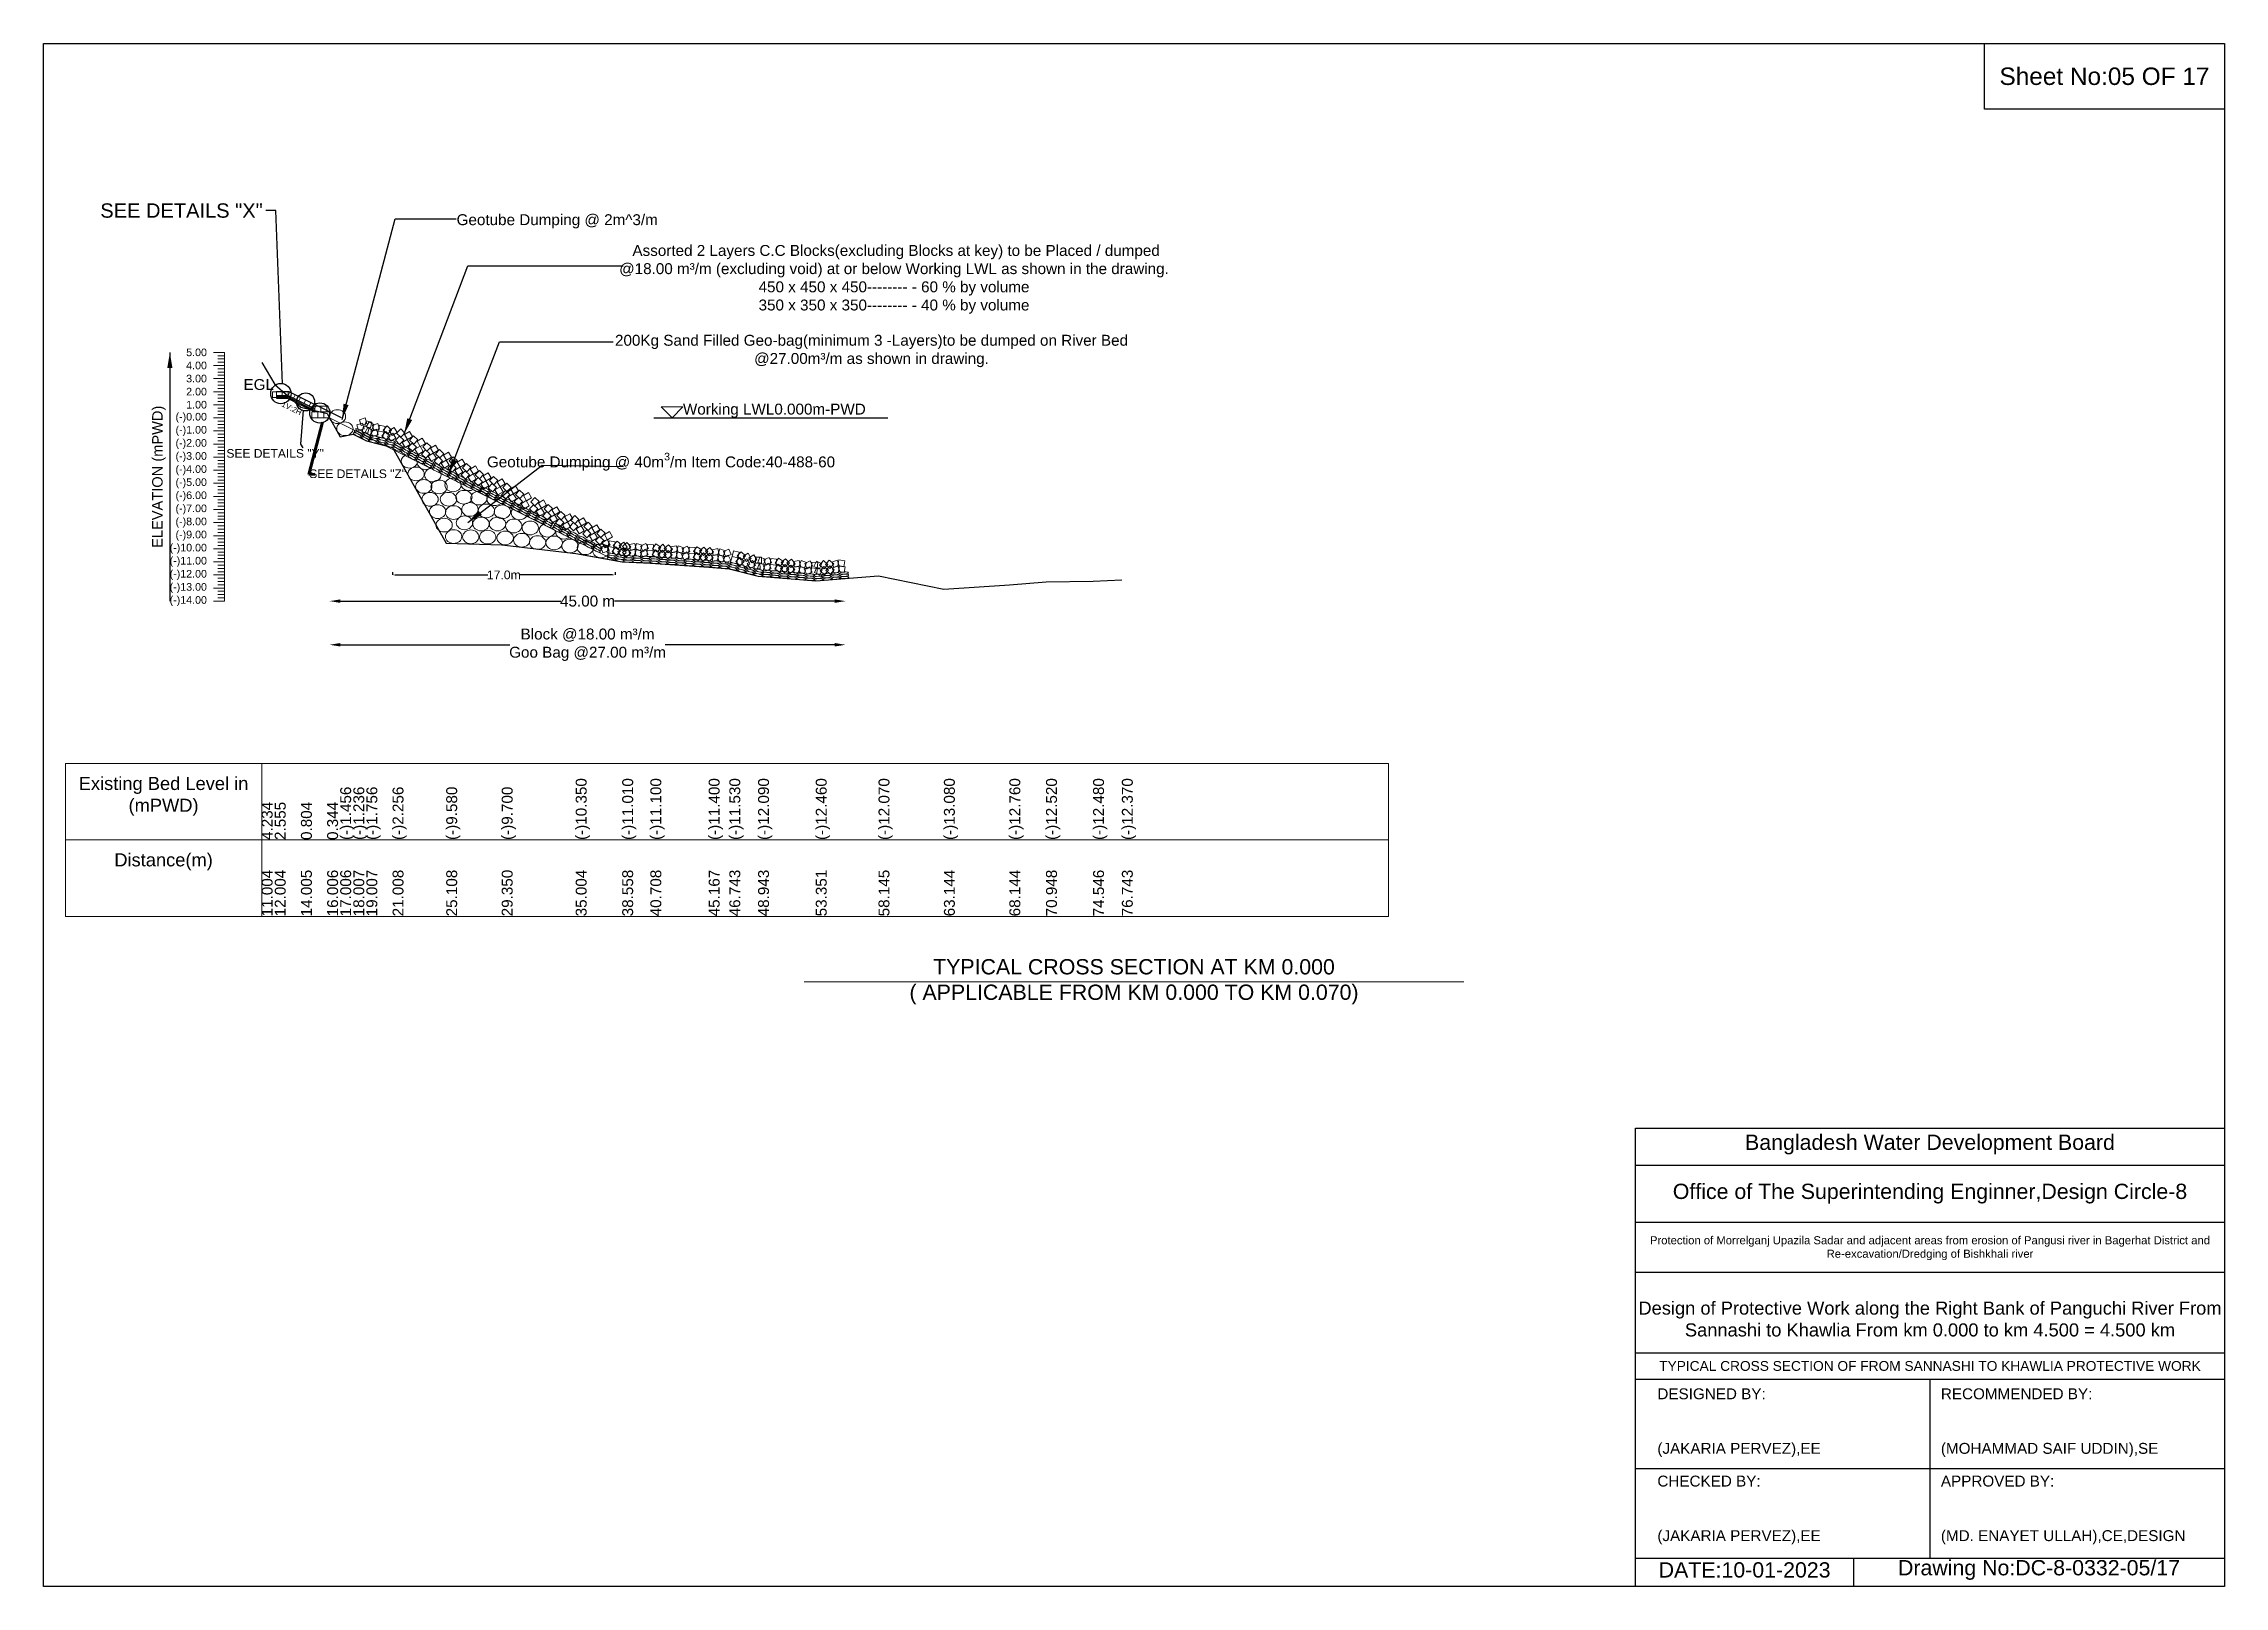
# Model space of a CAD drawing. Header units: inches. Extents: x 89000 to 337533, y -10828 to 570.
# Drawn here: x 153268 to 163268, y -8701 to -1630 of the extents above; entities that cross this region are included whole.
import ezdxf

# ---------------------------------------------------------------- set-up
doc = ezdxf.new("R2010")
doc.units = ezdxf.units.IN
doc.header["$LTSCALE"] = 7
doc.header["$MEASUREMENT"] = 0
for name, color, linetype, lineweight in [('Cross section Data Border', 7, 'Continuous', 9), ('Cross Section Labels', 7, 'Continuous', 9), ('Existing_Bed_Level for Xsection', 7, 'Continuous', 25), ('Long Section Labels', 7, 'Continuous', 9)]:
    doc.layers.add(name, color=color, linetype=linetype, lineweight=lineweight)
doc.styles.get("Standard").update_dxf_attribs({"font": 'arial.ttf'})
doc.dimstyles.new('Appron Lebeling Style', dxfattribs={"dimtxt": 50, "dimasz": 50, "dimexe": 0.18, "dimexo": 0.0625, "dimgap": 0.09, "dimtad": 0, "dimtih": 1, "dimtoh": 1, "dimdec": 4, "dimzin": 0, "dimdsep": 46, "dimtxsty": 'Standard', "dimcen": 0.09, "dimse1": 1, "dimse2": 1, "dimadec": 0, "dimazin": 0, "dimtfac": 1, "dimtdec": 4, "dimtofl": 0, "dimtmove": 0, "dimatfit": 3, "dimfxl": 1, "dimtolj": 1, "dimtzin": 0, "dimarcsym": 0})
doc.dimstyles.get("Standard").update_dxf_attribs({"dimtxt": 0.18, "dimasz": 0.18, "dimexe": 0.18, "dimexo": 0.0625, "dimgap": 0.09, "dimtad": 0, "dimtih": 1, "dimtoh": 1, "dimdec": 4, "dimzin": 0, "dimdsep": 46, "dimtxsty": 'Standard', "dimcen": 0.09, "dimadec": 0, "dimazin": 0, "dimtfac": 1, "dimtdec": 4, "dimtofl": 0, "dimtmove": 0, "dimatfit": 3, "dimfxl": 1, "dimtolj": 1, "dimtzin": 0, "dimarcsym": 0})

msp = doc.modelspace()

# ---------------------------------------------------------------- texts
at = {"attachment_point": 5}
for s, insert, char_height in [('Sheet No:05 OF 17', (162717.7046, -1779.75406), 80), ('Bangladesh Water Development Board', (161917.7046, -6675.75406), 70), ('Office of The Superintending Enginner,Design Circle-8', (161917.7046, -6900.75406), 70)]:
    msp.add_mtext(s, dxfattribs=dict(at, insert=insert, char_height=char_height))
at = {"color": 0, "linetype": 'Continuous', "lineweight": -3, "ltscale": 0.5}
for s, insert, char_height, attachment_point in [('SEE DETAILS "X"', (153527.62886, -2361.82271), 65.8288233, 1), ('SEE DETAILS "Y"', (154552.85531, -3488.04433), 39.497294, 3), ('SEE DETAILS "Z"', (154929.78944, -3581.39402), 39.497294, 3)]:
    msp.add_mtext(s, dxfattribs=dict(at, insert=insert, char_height=char_height, attachment_point=attachment_point))
for s, insert, char_height, width, attachment_point in [('Protection of Morrelganj Upazila Sadar and adjacent areas from erosion of Pangusi river in Bagerhat District and Re-excavation/Dredging of Bishkhali river', (161917.7046, -7150.75406), 37, 2800, 5), ('Design of Protective Work along the Right Bank of Panguchi River From Sannashi to Khawlia From km 0.000 to km 4.500 = 4.500 km', (161917.7046, -7475.75406), 60, 2700, 5), ('TYPICAL CROSS SECTION OF FROM SANNASHI TO KHAWLIA PROTECTIVE WORK', (161917.7046, -7690.75406), 45, 2800, 5), ('DESIGNED BY:^J^J^J(JAKARIA PERVEZ),EE', (160667.7046, -7950.75406), 50, 1400, 4), ('RECOMMENDED BY:^J^J^J(MOHAMMAD SAIF UDDIN),SE', (161967.7046, -7950.75406), 50, 1400, 4), ('CHECKED BY:^J^J^J(JAKARIA PERVEZ),EE', (160667.7046, -8350.75406), 50, 1400, 4), ('APPROVED BY:^J^J^J(MD. ENAYET ULLAH),CE,DESIGN', (161967.7046, -8350.75406), 50, 1400, 4), ('DATE:10-01-2023', (161067.7046, -8625.75406), 70, 1400, 5), ('Drawing No:DC-8-0332-05/17', (162417.7046, -8625.75406), 70, 2200, 5)]:
    msp.add_mtext(s, dxfattribs=dict(insert=insert, char_height=char_height, width=width, attachment_point=attachment_point))
at = {"layer": 'Cross section Data Border', "char_height": 60, "width": 800, "attachment_point": 5}
for s, insert in [('Existing Bed Level in (mPWD)', (153817.7046, -5079.75406)), ('Distance(m)', (153817.7046, -5379.75406))]:
    msp.add_mtext(s, dxfattribs=dict(at, insert=insert))
at = {"layer": 'Cross Section Labels'}
for s, insert, char_height, attachment_point in [('Geotube Dumping @ 2m^ 3/m', (156084.1959, -2476.7824), 50, 9), (' Assorted 2 Layers C.C Blocks(excluding Blocks at key) to be Placed / dumped^J@18.00 m³/m (excluding void) at or below Working LWL as shown in the drawing.^J450 x 450 x 450-------- - 60 % by volume^J350 x 350 x 350-------- - 40 % by volume', (157167.23316, -2552.71184), 50, 2), ('200Kg Sand Filled Geo-bag(minimum 3 -Layers)to be dumped on River Bed^J@27.00m³/m as shown in drawing.', (157064.09473, -3112.81145), 50, 8), ('EGL', (154324.02163, -3217.91608), 50, 9), ('Working LWL0.000m-PWD', (156199.29226, -3344.95406), 50, 7), ('\\A1;Geotube Dumping @ 40m{\\H0.7x;\\S3^ ;}/m Item Code:40-488-60 ', (156897.07966, -3586.95405), 50, 9), ('TYPICAL CROSS SECTION AT KM 0.000^J( APPLICABLE FROM KM 0.000 TO KM 0.070)', (158267.7046, -5929.75406), 70, 5)]:
    msp.add_mtext(s, dxfattribs=dict(at, insert=insert, char_height=char_height, attachment_point=attachment_point))
at = {"layer": 'Cross Section Labels', "insert": (154411.00145, -3289.73794), "char_height": 25, "attachment_point": 2, "rotation": 333.434948823}
msp.add_mtext('1V:2H', dxfattribs=at)
at = {"layer": 'Long Section Labels', "char_height": 35, "attachment_point": 6}
for s, insert in [('4.00', (154016.59644, -3104.95406)), ('5.00', (154016.59644, -3044.95406)), ('3.00', (154016.59644, -3164.95406)), ('2.00', (154016.59644, -3224.95406)), ('1.00', (154016.59644, -3284.95406)), ('(-)0.00', (154016.59644, -3344.95406)), ('(-)1.00', (154016.59644, -3404.95406)), ('(-)2.00', (154016.59644, -3464.95406)), ('(-)3.00', (154016.59644, -3524.95406)), ('(-)4.00', (154016.59644, -3584.95406)), ('(-)5.00', (154016.59644, -3644.95406)), ('(-)6.00', (154016.59644, -3704.95406)), ('(-)7.00', (154016.59644, -3764.95406)), ('(-)8.00', (154016.59644, -3824.95406)), ('(-)9.00', (154016.59644, -3884.95406)), ('(-)10.00', (154016.59644, -3944.95406)), ('(-)11.00', (154016.59644, -4004.95406)), ('(-)12.00', (154016.59644, -4064.95406)), ('(-)13.00', (154016.59644, -4124.95406)), ('(-)14.00', (154016.59644, -4184.95406))]:
    msp.add_mtext(s, dxfattribs=dict(at, insert=insert))
at = {"layer": 'Long Section Labels', "rotation": 90}
for s, insert, char_height, attachment_point in [('ELEVATION (mPWD)', (153796.59644, -3614.95406), 48, 5), ('(-)10.350', (155707.70598, -5279.75406), 50, 1), ('(-)11.010', (155920.94514, -5279.75406), 50, 1), ('(-)11.100', (156049.96663, -5279.75406), 50, 1), ('(-)11.400', (156317.4552, -5279.75406), 50, 1), ('(-)11.530', (156412.06587, -5279.75406), 50, 1), ('(-)12.090', (156544.0293, -5279.75406), 50, 1), ('(-)12.460', (156808.50508, -5279.75406), 50, 1), ('(-)12.070', (157096.1331, -5279.75406), 50, 1), ('(-)13.080', (157396.12406, -5279.75406), 50, 1), ('(-)12.760', (157696.11635, -5279.75406), 50, 1), ('(-)12.520', (157864.33926, -5279.75406), 50, 1), ('(-)12.480', (158080.1998, -5279.75406), 50, 1), ('(-)12.370', (158212.04754, -5279.75406), 50, 1), ('(-)1.456', (154627.83226, -5279.75406), 50, 1), ('(-)1.236', (154687.87962, -5279.75406), 50, 1), ('(-)1.756', (154747.88785, -5279.75406), 50, 1), ('(-)2.256', (154867.94345, -5279.75406), 50, 1), ('(-)9.580', (155113.96668, -5279.75406), 50, 1), ('(-)9.700', (155368.43351, -5279.75406), 50, 1), ('4.234', (154267.7046, -5279.75406), 50, 1), ('2.555', (154327.71283, -5279.75406), 50, 1), ('0.804', (154447.76843, -5279.75406), 50, 1), ('0.344', (154567.82402, -5279.75406), 50, 1), ('11.004', (154267.7046, -5629.75406), 50, 1), ('12.004', (154327.71283, -5629.75406), 50, 1), ('14.005', (154447.76843, -5629.75406), 50, 1), ('16.006', (154567.82402, -5629.75406), 50, 1), ('17.006', (154627.83226, -5629.75406), 50, 1), ('18.007', (154687.87962, -5629.75406), 50, 1), ('19.007', (154747.88785, -5629.75406), 50, 1), ('21.008', (154867.94345, -5629.75406), 50, 1), ('25.108', (155113.96668, -5629.75406), 50, 1), ('29.350', (155368.43351, -5629.75406), 50, 1), ('35.004', (155707.70598, -5629.75406), 50, 1), ('38.558', (155920.94514, -5629.75406), 50, 1), ('40.708', (156049.96663, -5629.75406), 50, 1), ('45.167', (156317.4552, -5629.75406), 50, 1), ('46.743', (156412.06587, -5629.75406), 50, 1), ('48.943', (156544.0293, -5629.75406), 50, 1), ('53.351', (156808.50508, -5629.75406), 50, 1), ('58.145', (157096.1331, -5629.75406), 50, 1), ('63.144', (157396.12406, -5629.75406), 50, 1), ('68.144', (157696.11635, -5629.75406), 50, 1), ('70.948', (157864.33926, -5629.75406), 50, 1), ('74.546', (158080.1998, -5629.75406), 50, 1), ('76.743', (158212.04754, -5629.75406), 50, 1)]:
    msp.add_mtext(s, dxfattribs=dict(at, insert=insert, char_height=char_height, attachment_point=attachment_point))

# ---------------------------------------------------------------- blocks, each defined once
blk = doc.blocks.new('*D1')
at = {"layer": 'Cross Section Labels', "color": 0, "lineweight": -2, "transparency": 16777216}
for p, q in [((154629, -4185), (155639, -4185)), ((156895, -4185), (155886, -4185))]:
    blk.add_line(p, q, dxfattribs=at)
at = {"layer": 'Cross Section Labels', "color": 0, "transparency": 16777216}
for points in [[(154629, -4177), (154629, -4193), (154579, -4185)], [(156895, -4177), (156895, -4193), (156945, -4185)]]:
    blk.add_solid(points, dxfattribs=at)
at = {"layer": 'Defpoints', "color": 0, "transparency": 16777216}
for p in [(154579, -3345), (156945, -4081), (156945, -4185)]:
    blk.add_point(p, dxfattribs=at)
at = {"layer": 'Cross Section Labels', "color": 0, "transparency": 16777216, "insert": (155762, -4185), "char_height": 50, "attachment_point": 5}
blk.add_mtext('\\A1;45.00 m', dxfattribs=at)
blk = doc.blocks.new('*D2')
at = {"layer": 'Cross Section Labels', "color": 0, "lineweight": -2, "transparency": 16777216}
for p, q in [((154629, -4385), (155406, -4385)), ((156895, -4385), (156118, -4385))]:
    blk.add_line(p, q, dxfattribs=at)
at = {"layer": 'Cross Section Labels', "color": 0, "transparency": 16777216}
for points in [[(154629, -4377), (154629, -4393), (154579, -4385)], [(156895, -4377), (156895, -4393), (156945, -4385)]]:
    blk.add_solid(points, dxfattribs=at)
at = {"layer": 'Defpoints', "color": 0, "transparency": 16777216}
for p in [(154579, -3345), (156945, -4081), (156945, -4385)]:
    blk.add_point(p, dxfattribs=at)
at = {"layer": 'Cross Section Labels', "color": 0, "transparency": 16777216, "insert": (155762, -4385), "char_height": 50, "attachment_point": 5}
blk.add_mtext('\\A1;Block @18.00 m³/m ^JGoo Bag @27.00 m³/m ', dxfattribs=at)
blk = doc.blocks.new('*D11')
at = {"layer": 'Cross Section Labels', "color": 0, "lineweight": -2, "transparency": 16777216}
for p, q in [((154867, -4052), (154867, -4065)), ((154879, -4065), (155305, -4065)), ((155876, -4065), (155451, -4065)), ((155888, -4052), (155888, -4065))]:
    blk.add_line(p, q, dxfattribs=at)
at = {"layer": 'Cross Section Labels', "color": 0, "transparency": 16777216}
for points in [[(154879, -4063), (154879, -4067), (154867, -4065)], [(155876, -4063), (155876, -4067), (155888, -4065)]]:
    blk.add_solid(points, dxfattribs=at)
at = {"layer": 'Defpoints', "color": 0, "transparency": 16777216}
for p in [(154867, -4052), (155888, -4052), (155888, -4065)]:
    blk.add_point(p, dxfattribs=at)
at = {"layer": 'Cross Section Labels', "color": 0, "transparency": 16777216, "insert": (155378, -4065), "char_height": 40, "attachment_point": 5}
blk.add_mtext('\\A1;17.0m', dxfattribs=at)

# ---------------------------------------------------------------- dimensions: what is measured, and where the dimension line sits
at = {"layer": 'Cross Section Labels'}
for base, text, picture, middle in [((156944.93067, -4184.95406), '45.00 m', '*D1', (155762.11147, -4184.95406)), ((156944.93067, -4384.95406), 'Block @18.00 m³/m ^JGoo Bag @27.00 m³/m ', '*D2', (155762.11147, -4384.95406))]:
    dim = msp.add_linear_dim(base=base, p1=(154579.29226, -3344.95406), p2=(156944.93067, -4081.45515), text=text, dimstyle='Appron Lebeling Style', dxfattribs=at)
    dim.commit()
    dim.dimension.update_dxf_attribs({"geometry": picture, "text_midpoint": middle})
dim = msp.add_linear_dim(base=(155888.40723, -4065.29924), p1=(154867.32352, -4051.94203), p2=(155888.40723, -4051.94203), text='17.0m', dimstyle='Standard', override={"dimtxt": 40, "dimasz": 12}, dxfattribs=at)
dim.commit()
dim.dimension.update_dxf_attribs({"geometry": '*D11', "text_midpoint": (155377.86537, -4065.29924)})

# ---------------------------------------------------------------- linework, layer by layer
for points in [[(153267.7046, -1629.75406), (163267.7046, -1629.75406), (163267.7046, -8700.75406), (153267.7046, -8700.75406)], [(162167.7046, -1629.75406), (163267.7046, -1629.75406), (163267.7046, -1929.75406), (162167.7046, -1929.75406)]]:
    msp.add_lwpolyline(points, close=True)
for points in [[(160567.7046, -8700.75406), (160567.7046, -6600.75406), (163267.7046, -6600.75406)], [(160567.7046, -6770.75406), (163267.7046, -6770.75406)], [(160567.7046, -7030.75406), (163267.7046, -7030.75406)], [(160567.7046, -7260.75406), (163267.7046, -7260.75406)], [(160567.7046, -7630.75406), (163267.7046, -7630.75406)], [(160567.7046, -7750.75406), (163267.7046, -7750.75406)], [(161917.7046, -7750.75406), (161917.7046, -8570.75406)], [(160567.7046, -8160.75406), (163267.7046, -8160.75406)], [(160567.7046, -8570.75406), (163267.7046, -8570.75406)], [(161567.7046, -8570.75406), (161567.7046, -8700.75406)]]:
    msp.add_lwpolyline(points)
at = {"color": 0, "linetype": 'Continuous', "lineweight": -3, "ltscale": 0.5}
for centre, radius in [((154355.7877, -3233.72949), 46.58127), ((154469.23032, -3272.18561), 41.34842), ((154534.59141, -3322.50427), 46.38553)]:
    msp.add_circle(centre, radius, dxfattribs=at)
at = {"layer": 'Cross section Data Border'}
msp.add_lwpolyline([(153367.7046, -4929.75406), (159434.3665, -4929.75406), (159434.3665, -5629.75406), (153367.7046, -5629.75406)], close=True, dxfattribs=at)
for points in [[(154267.7046, -4929.75406), (154267.7046, -5629.75406)], [(153367.7046, -5279.75406), (159434.3665, -5279.75406)]]:
    msp.add_lwpolyline(points, dxfattribs=at)
at = {"layer": 'Cross Section Labels'}
for p, q in [((154335.04304, -3254.95406), (154335.04304, -3251.95406)), ((155888.40723, -3999.51154), (154579.29226, -3344.95406)), ((154687.87962, -3419.11406), (154694.46848, -3402.54217))]:
    msp.add_line(p, q, dxfattribs=at)
for points in [[(156149.29226, -3344.95406), (156199.29226, -3294.95406), (156099.29226, -3294.95406)], [(154874.9142, -3492.76503), (155113.96668, -3919.75406), (155368.43351, -3926.95406), (155707.70598, -3965.95406), (155888.40723, -3999.51154)]]:
    msp.add_lwpolyline(points, close=True, dxfattribs=at)
msp.add_lwpolyline([(156755.7046, -5929.75406), (158267.7046, -5929.75406), (159779.7046, -5929.75406)], dxfattribs=at)
for centre in [(154615.23568, -3339.39297), (154649.09979, -3395.15394), (154975.63955, -3601.63548), (155011.10743, -3659.36896), (155040.00706, -3718.41462), (155081.2334, -3661.65718), (155124.36455, -3717.79447), (155145.27699, -3652.51908), (155194.94295, -3708.65566), (155264.21333, -3712.5725), (155074.16165, -3774.83662), (155147.89127, -3779.15303), (155197.55722, -3826.1508), (155222.3902, -3764.79224), (155273.36242, -3831.37278), (155298.19539, -3771.32007), (155349.16937, -3831.37278), (155371.38807, -3775.23619), (155104.37458, -3836.50596), (155147.72402, -3888.99138), (155226.54135, -3890.30357), (155304.04539, -3891.61576), (155384.17778, -3895.55162), (155423.6683, -3840.51158), (155460.36675, -3906.04913), (155499.4735, -3849.65039), (155532.61758, -3916.54593), (155608.80655, -3917.85812), (155681.05739, -3932.29149), (155752.4456, -3940.1012), (155823.33736, -3954.92216)]:
    msp.add_ellipse(centre, major_axis=(-37.5, 0), ratio=0.8367374961, dxfattribs=at)
for centre, start_param, end_param in [((154944.96538, -3543.97952), 5.285744436, 9.3449734411), ((155018.30065, -3550.24941), 6.0524051494, 8.4869142495), ((155018.30065, -3550.24941), 5.7342364279, 5.7925256329), ((155018.30065, -3550.24941), 5.4327300759, 5.46485168), ((155052.47989, -3606.82645), 4.9809160417, 9.6498018354), ((155127.99108, -3607.42334), 5.4327300759, 5.46485168), ((155218.27602, -3646.97364), 6.1603581311, 8.3877795875), ((155237.32414, -3662.28932), 5.4327300759, 5.46485168), ((155346.99873, -3715.0665), 5.4327300759, 5.46485168), ((155336.98174, -3716.13838), 5.9556981695, 8.6750197076), ((155449.80754, -3780.45817), 5.737819749, 8.8928981281), ((155455.71387, -3769.18758), 5.4327300759, 5.46485168), ((155577.89296, -3860.09434), 5.2963650678, 9.3343528093), ((155566.87076, -3824.32205), 5.4327300759, 5.46485168), ((155653.69992, -3869.23245), 6.1059886421, 8.524729235), ((155679.43249, -3881.78774), 5.4327300759, 5.46485168), ((155791.15977, -3938.42115), 5.4327300759, 5.46485168)]:
    msp.add_ellipse(centre, major_axis=(-37.5, 0), ratio=0.8367374961, start_param=start_param, end_param=end_param, dxfattribs=at)
at = {"layer": 'Existing_Bed_Level for Xsection'}
for points in [[(154267.7046, -3090.91406), (154327.71283, -3191.65406), (154447.76843, -3296.71406), (154567.82402, -3324.31406), (154627.83226, -3432.31406), (154687.87962, -3419.11406), (154747.88785, -3450.31406), (154867.94345, -3480.31406), (155113.96668, -3919.75406), (155368.43351, -3926.95406), (155707.70598, -3965.95406), (155920.94514, -4005.55406), (156049.96663, -4010.95406), (156317.4552, -4028.95406), (156412.06587, -4036.75406), (156544.0293, -4070.35406), (156808.50508, -4092.55406), (157096.1331, -4069.15406), (157396.12406, -4129.75406), (157696.11635, -4110.55406), (157864.33926, -4096.15406), (158080.1998, -4093.75406), (158212.04754, -4087.15406)], [(154633.29226, -3344.95406), (154397.09288, -3226.85437), (154393.29226, -3224.95406), (154389.04304, -3224.95406), (154335.04304, -3224.95406)], [(154335.04304, -3242.95406), (154389.04304, -3242.95406), (154511.79226, -3304.32867)], [(154335.04304, -3248.95406), (154387.62663, -3248.95406), (154511.79226, -3311.03688)], [(154335.04304, -3254.95406), (154386.21022, -3254.95406), (154511.79226, -3317.74508)], [(156065.33424, -3344.95406), (157138.69089, -3344.95406)]]:
    msp.add_lwpolyline(points, dxfattribs=at)
at = {"layer": 'Long Section Labels'}
for points in [[(154096.59644, -3044.95406), (154046.59644, -3044.95406)], [(154096.59644, -3059.95406), (154066.59644, -3059.95406)], [(154096.59644, -3074.95406), (154066.59644, -3074.95406)], [(154096.59644, -3089.95406), (154066.59644, -3089.95406)], [(154096.59644, -4184.95406), (154096.59644, -4124.95406), (154096.59644, -4064.95406), (154096.59644, -4004.95406), (154096.59644, -3944.95406), (154096.59644, -3884.95406), (154096.59644, -3824.95406), (154096.59644, -3764.95406), (154096.59644, -3704.95406), (154096.59644, -3644.95406), (154096.59644, -3584.95406), (154096.59644, -3524.95406), (154096.59644, -3464.95406), (154096.59644, -3404.95406), (154096.59644, -3344.95406), (154096.59644, -3284.95406), (154096.59644, -3224.95406), (154096.59644, -3164.95406), (154096.59644, -3104.95406), (154096.59644, -3044.95406)], [(154096.59644, -3104.95406), (154046.59644, -3104.95406)], [(154096.59644, -3164.95406), (154046.59644, -3164.95406)], [(154096.59644, -3119.95406), (154066.59644, -3119.95406)], [(154096.59644, -3134.95406), (154066.59644, -3134.95406)], [(154096.59644, -3149.95406), (154066.59644, -3149.95406)], [(154096.59644, -3179.95406), (154066.59644, -3179.95406)], [(154096.59644, -3194.95406), (154066.59644, -3194.95406)], [(154096.59644, -3224.95406), (154046.59644, -3224.95406)], [(154096.59644, -3284.95406), (154046.59644, -3284.95406)], [(154096.59644, -3209.95406), (154066.59644, -3209.95406)], [(154096.59644, -3239.95406), (154066.59644, -3239.95406)], [(154096.59644, -3254.95406), (154066.59644, -3254.95406)], [(154096.59644, -3269.95406), (154066.59644, -3269.95406)], [(154096.59644, -3299.95406), (154066.59644, -3299.95406)], [(154096.59644, -3344.95406), (154046.59644, -3344.95406)], [(154096.59644, -3314.95406), (154066.59644, -3314.95406)], [(154096.59644, -3329.95406), (154066.59644, -3329.95406)], [(154096.59644, -3359.95406), (154066.59644, -3359.95406)], [(154096.59644, -3374.95406), (154066.59644, -3374.95406)], [(154096.59644, -3389.95406), (154066.59644, -3389.95406)], [(154096.59644, -3404.95406), (154046.59644, -3404.95406)], [(154096.59644, -3464.95406), (154046.59644, -3464.95406)], [(154096.59644, -3419.95406), (154066.59644, -3419.95406)], [(154096.59644, -3434.95406), (154066.59644, -3434.95406)], [(154096.59644, -3449.95406), (154066.59644, -3449.95406)], [(154096.59644, -3479.95406), (154066.59644, -3479.95406)], [(154096.59644, -3494.95406), (154066.59644, -3494.95406)], [(154096.59644, -3524.95406), (154046.59644, -3524.95406)], [(154096.59644, -3584.95406), (154046.59644, -3584.95406)], [(154096.59644, -3509.95406), (154066.59644, -3509.95406)], [(154096.59644, -3539.95406), (154066.59644, -3539.95406)], [(154096.59644, -3554.95406), (154066.59644, -3554.95406)], [(154096.59644, -3569.95406), (154066.59644, -3569.95406)], [(154096.59644, -3599.95406), (154066.59644, -3599.95406)], [(154096.59644, -3644.95406), (154046.59644, -3644.95406)], [(154096.59644, -3614.95406), (154066.59644, -3614.95406)], [(154096.59644, -3629.95406), (154066.59644, -3629.95406)], [(154096.59644, -3659.95406), (154066.59644, -3659.95406)], [(154096.59644, -3674.95406), (154066.59644, -3674.95406)], [(154096.59644, -3689.95406), (154066.59644, -3689.95406)], [(154096.59644, -3704.95406), (154046.59644, -3704.95406)], [(154096.59644, -3764.95406), (154046.59644, -3764.95406)], [(154096.59644, -3719.95406), (154066.59644, -3719.95406)], [(154096.59644, -3734.95406), (154066.59644, -3734.95406)], [(154096.59644, -3749.95406), (154066.59644, -3749.95406)], [(154096.59644, -3779.95406), (154066.59644, -3779.95406)], [(154096.59644, -3794.95406), (154066.59644, -3794.95406)], [(154096.59644, -3824.95406), (154046.59644, -3824.95406)], [(154096.59644, -3884.95406), (154046.59644, -3884.95406)], [(154096.59644, -3809.95406), (154066.59644, -3809.95406)], [(154096.59644, -3839.95406), (154066.59644, -3839.95406)], [(154096.59644, -3854.95406), (154066.59644, -3854.95406)], [(154096.59644, -3869.95406), (154066.59644, -3869.95406)], [(154096.59644, -3899.95406), (154066.59644, -3899.95406)], [(154096.59644, -3944.95406), (154046.59644, -3944.95406)], [(154096.59644, -3914.95406), (154066.59644, -3914.95406)], [(154096.59644, -3929.95406), (154066.59644, -3929.95406)], [(154096.59644, -3959.95406), (154066.59644, -3959.95406)], [(154096.59644, -3974.95406), (154066.59644, -3974.95406)], [(154096.59644, -3989.95406), (154066.59644, -3989.95406)], [(154096.59644, -4004.95406), (154046.59644, -4004.95406)], [(154096.59644, -4064.95406), (154046.59644, -4064.95406)], [(154096.59644, -4019.95406), (154066.59644, -4019.95406)], [(154096.59644, -4034.95406), (154066.59644, -4034.95406)], [(154096.59644, -4049.95406), (154066.59644, -4049.95406)], [(154096.59644, -4079.95406), (154066.59644, -4079.95406)], [(154096.59644, -4094.95406), (154066.59644, -4094.95406)], [(154096.59644, -4124.95406), (154046.59644, -4124.95406)], [(154096.59644, -4184.95406), (154046.59644, -4184.95406)], [(154096.59644, -4109.95406), (154066.59644, -4109.95406)], [(154096.59644, -4139.95406), (154066.59644, -4139.95406)], [(154096.59644, -4154.95406), (154066.59644, -4154.95406)], [(154096.59644, -4169.95406), (154066.59644, -4169.95406)]]:
    msp.add_lwpolyline(points, dxfattribs=at)
for points in [[(154335.04304, -3224.95406), (154317.04304, -3224.95406), (154317.04304, -3251.95406), (154335.04304, -3251.95406)], [(154362.04304, -3224.95406), (154335.04304, -3224.95406), (154335.04304, -3242.95406), (154362.04304, -3242.95406)], [(154389.04304, -3224.95406), (154362.04304, -3224.95406), (154362.04304, -3242.95406), (154389.04304, -3242.95406)], [(154421.24242, -3238.92914), (154397.09288, -3226.85437), (154389.04304, -3242.95406), (154413.19257, -3255.02883)], [(154445.39195, -3251.00391), (154421.24242, -3238.92914), (154413.19257, -3255.02883), (154437.34211, -3267.10359)], [(154469.54149, -3263.07867), (154445.39195, -3251.00391), (154437.34211, -3267.10359), (154461.49164, -3279.17836)], [(154493.69102, -3275.15344), (154469.54149, -3263.07867), (154461.49164, -3279.17836), (154485.64118, -3291.25313)], [(154517.84055, -3287.22821), (154493.69102, -3275.15344), (154485.64118, -3291.25313), (154509.79071, -3303.3279)], [(154538.79226, -3290.95406), (154511.79226, -3290.95406), (154511.79226, -3317.95406), (154538.79226, -3317.95406)], [(154565.79226, -3290.95406), (154538.79226, -3290.95406), (154538.79226, -3317.95406), (154565.79226, -3317.95406)], [(154525.29226, -3317.95406), (154498.29226, -3317.95406), (154498.29226, -3344.95406), (154525.29226, -3344.95406)], [(154552.29226, -3317.95406), (154525.29226, -3317.95406), (154525.29226, -3344.95406), (154552.29226, -3344.95406)], [(154579.29226, -3317.95406), (154552.29226, -3317.95406), (154552.29226, -3344.95406), (154579.29226, -3344.95406)], [(154737.65757, -3395.28193), (154729.51533, -3369.53889), (154703.77229, -3377.68114), (154711.91454, -3403.42417)], [(154750.11275, -3371.32637), (154741.97051, -3345.58334), (154716.22747, -3353.72558), (154724.36972, -3379.46862)], [(154760.7652, -3388.66733), (154734.40111, -3382.842), (154728.57577, -3409.20609), (154754.93987, -3415.03143)], [(154777.36674, -3402.38832), (154753.76149, -3389.28136), (154740.65453, -3412.88661), (154764.25978, -3425.99357)], [(154773.22038, -3364.71178), (154746.85629, -3358.88644), (154741.03095, -3385.25054), (154767.39504, -3391.07587)], [(154783.91235, -3376.19376), (154760.3071, -3363.0868), (154747.20014, -3386.69205), (154770.80539, -3399.79901)], [(154794.47986, -3397.49534), (154768.51746, -3404.90841), (154775.93053, -3430.87081), (154801.89293, -3423.45774)], [(154801.02547, -3371.30078), (154775.06307, -3378.71385), (154782.47614, -3404.67625), (154808.43854, -3397.26318)], [(154834.31545, -3384.70965), (154808.12089, -3378.16404), (154801.57528, -3404.3586), (154827.76984, -3410.90421)], [(154863.22888, -3400.7451), (154843.80529, -3381.99078), (154825.05098, -3401.41436), (154844.47456, -3420.16868)], [(154874.9703, -3389.10483), (154851.81398, -3402.98952), (154865.69867, -3426.14584), (154888.85499, -3412.26116)], [(154924.79727, -3414.57311), (154905.37368, -3395.81879), (154886.61937, -3415.24238), (154906.04295, -3433.99669)], [(154827.76984, -3410.90421), (154801.57528, -3404.3586), (154795.02967, -3430.55316), (154821.22423, -3437.09877)], [(154856.68327, -3426.93966), (154837.25968, -3408.18534), (154818.50537, -3427.60892), (154837.92895, -3446.36324)], [(154868.4247, -3415.29939), (154845.26837, -3429.18408), (154859.15306, -3452.34041), (154882.30939, -3438.45572)], [(154918.98049, -3447.31804), (154899.55691, -3428.56373), (154880.80259, -3447.98731), (154900.22617, -3466.74163)], [(154935.09489, -3443.6834), (154911.93856, -3457.56809), (154925.82325, -3480.72441), (154948.97958, -3466.83972)], [(154945.64729, -3406.93636), (154922.49097, -3420.82105), (154936.37566, -3443.97737), (154959.53198, -3430.09268)], [(154977.63357, -3478.97618), (154958.20998, -3460.22186), (154939.45567, -3479.64545), (154958.87925, -3498.39976)], [(154983.45035, -3446.23124), (154964.02676, -3427.47693), (154945.27245, -3446.90051), (154964.69603, -3465.65483)], [(154993.74797, -3475.34153), (154970.59164, -3489.22622), (154984.47633, -3512.38255), (155007.63266, -3498.49786)], [(155004.30037, -3438.59449), (154981.14405, -3452.47918), (154995.02874, -3475.63551), (155018.18506, -3461.75082)], [(155038.64038, -3510.47857), (155019.21679, -3491.72425), (155000.46248, -3511.14784), (155019.88606, -3529.90215)], [(155044.45716, -3477.73364), (155025.03357, -3458.97932), (155006.27926, -3478.4029), (155025.70284, -3497.15722)], [(155065.30718, -3470.09689), (155042.15085, -3483.98157), (155056.03554, -3507.1379), (155079.19187, -3493.25321)], [(155103.11024, -3509.39177), (155083.68665, -3490.63746), (155064.93234, -3510.06104), (155084.35592, -3528.81536)], [(155054.75478, -3506.84392), (155031.59845, -3520.72861), (155045.48314, -3543.88494), (155068.63947, -3530.00025)], [(155097.29346, -3542.1367), (155077.86987, -3523.38239), (155059.11556, -3542.80597), (155078.53914, -3561.56029)], [(155113.40786, -3538.50206), (155090.25153, -3552.38675), (155104.13622, -3575.54307), (155127.29254, -3561.65838)], [(155123.96026, -3501.75502), (155100.80393, -3515.63971), (155114.68862, -3538.79603), (155137.84495, -3524.91135)], [(155159.89348, -3574.40654), (155140.46989, -3555.65222), (155121.71558, -3575.0758), (155141.13916, -3593.83012)], [(155165.71026, -3541.6616), (155146.28667, -3522.90729), (155127.53236, -3542.33087), (155146.95594, -3561.08519)], [(155176.00788, -3570.77189), (155152.85155, -3584.65658), (155166.73624, -3607.8129), (155189.89256, -3593.92821)], [(155186.56028, -3534.02485), (155163.40395, -3547.90954), (155177.28864, -3571.06587), (155200.44497, -3557.18118)], [(155220.90028, -3605.90893), (155201.4767, -3587.15461), (155182.72238, -3606.5782), (155202.14597, -3625.33251)], [(155226.71706, -3573.16399), (155207.29348, -3554.40968), (155188.53916, -3573.83326), (155207.96275, -3592.58758)], [(155247.56709, -3565.52724), (155224.41076, -3579.41193), (155238.29545, -3602.56826), (155261.45178, -3588.68357)], [(155285.37014, -3604.82213), (155265.94656, -3586.06781), (155247.19224, -3605.4914), (155266.61583, -3624.24571)], [(155306.22017, -3597.18538), (155283.06384, -3611.07007), (155296.94853, -3634.22639), (155320.10486, -3620.3417)], [(155237.01468, -3602.27428), (155213.85836, -3616.15897), (155227.74305, -3639.31529), (155250.89937, -3625.43061)], [(155279.55336, -3637.56706), (155260.12978, -3618.81275), (155241.37546, -3638.23633), (155260.79905, -3656.99065)], [(155295.66776, -3633.93242), (155272.51144, -3647.8171), (155286.39613, -3670.97343), (155309.55245, -3657.08874)], [(155344.37684, -3664.91231), (155324.95325, -3646.15799), (155306.19894, -3665.58158), (155325.62252, -3684.33589)], [(155350.19362, -3632.16738), (155330.77003, -3613.41306), (155312.01572, -3632.83665), (155331.4393, -3651.59096)], [(155360.49124, -3661.27766), (155337.33491, -3675.16235), (155351.2196, -3698.31868), (155374.37593, -3684.43399)], [(155371.04364, -3624.53063), (155347.88731, -3638.41532), (155361.772, -3661.57164), (155384.92833, -3647.68695)], [(155405.38365, -3696.4147), (155385.96006, -3677.66039), (155367.20575, -3697.08397), (155386.62933, -3715.83829)], [(155411.20043, -3663.66977), (155391.77684, -3644.91545), (155373.02252, -3664.33904), (155392.44611, -3683.09335)], [(155421.49804, -3692.78006), (155398.34172, -3706.66474), (155412.22641, -3729.82107), (155435.38273, -3715.93638)], [(155432.05045, -3656.03302), (155408.89412, -3669.91771), (155422.77881, -3693.07403), (155445.93514, -3679.18934)], [(155469.8535, -3695.3279), (155450.42992, -3676.57359), (155431.6756, -3695.99717), (155451.09919, -3714.75149)], [(155490.70353, -3687.69115), (155467.5472, -3701.57584), (155481.43189, -3724.73217), (155504.58822, -3710.84748)], [(155464.03673, -3728.07284), (155444.61314, -3709.31852), (155425.85882, -3728.7421), (155445.28241, -3747.49642)], [(155480.15112, -3724.43819), (155456.9948, -3738.32288), (155470.87949, -3761.4792), (155494.03581, -3747.59452)], [(155533.79828, -3761.79369), (155514.37469, -3743.03937), (155495.62038, -3762.46295), (155515.04396, -3781.21727)], [(155539.61506, -3729.04875), (155520.19147, -3710.29444), (155501.43715, -3729.71802), (155520.86074, -3748.47234)], [(155549.91267, -3758.15904), (155526.75635, -3772.04373), (155540.64104, -3795.20005), (155563.79736, -3781.31537)], [(155560.46508, -3721.412), (155537.30875, -3735.29669), (155551.19344, -3758.45302), (155574.34977, -3744.56833)], [(155594.80508, -3793.29608), (155575.3815, -3774.54176), (155556.62718, -3793.96535), (155576.05077, -3812.71966)], [(155600.62186, -3760.55115), (155581.19828, -3741.79683), (155562.44396, -3761.22041), (155581.86755, -3779.97473)], [(155610.91948, -3789.66143), (155587.76316, -3803.54612), (155601.64785, -3826.70245), (155624.80417, -3812.81776)], [(155621.47189, -3752.91439), (155598.31556, -3766.79908), (155612.20025, -3789.95541), (155635.35658, -3776.07072)], [(155659.27494, -3792.20928), (155639.85136, -3773.45496), (155621.09704, -3792.87855), (155640.52063, -3811.63286)], [(155680.12497, -3784.57253), (155656.96864, -3798.45722), (155670.85333, -3821.61354), (155694.00965, -3807.72885)], [(155722.56506, -3810.95131), (155703.14148, -3792.19699), (155684.38716, -3811.62058), (155703.81074, -3830.37489)], [(155653.45816, -3824.95421), (155634.03458, -3806.1999), (155615.28026, -3825.62348), (155634.70385, -3844.3778)], [(155669.57256, -3821.31957), (155646.41624, -3835.20426), (155660.30093, -3858.36058), (155683.45725, -3844.47589)], [(155716.74828, -3843.69624), (155697.3247, -3824.94192), (155678.57038, -3844.36551), (155697.99397, -3863.11982)], [(155732.86268, -3840.06159), (155709.70635, -3853.94628), (155723.59104, -3877.10261), (155746.74737, -3863.21792)], [(155743.41508, -3803.31456), (155720.25876, -3817.19924), (155734.14345, -3840.35557), (155757.29977, -3826.47088)], [(155777.75509, -3875.19863), (155758.3315, -3856.44432), (155739.57719, -3875.8679), (155759.00077, -3894.62222)], [(155783.57187, -3842.4537), (155764.14828, -3823.69938), (155745.39397, -3843.12297), (155764.81755, -3861.87728)], [(155793.86949, -3871.56398), (155770.71316, -3885.44867), (155784.59785, -3908.605), (155807.75418, -3894.72031)], [(155804.42189, -3834.81695), (155781.26557, -3848.70164), (155795.15026, -3871.85796), (155818.30658, -3857.97327)], [(155836.40817, -3906.85677), (155816.98458, -3888.10245), (155798.23027, -3907.52603), (155817.65385, -3926.28035)], [(155842.22495, -3874.11183), (155822.80136, -3855.35752), (155804.04705, -3874.7811), (155823.47063, -3893.53542)], [(155863.07497, -3866.47508), (155839.91865, -3880.35977), (155853.80333, -3903.5161), (155876.95966, -3889.63141)], [(155848.85944, -3928.55962), (155823.39953, -3937.54811), (155832.38802, -3963.00802), (155857.84793, -3954.01953)], [(155853.78925, -3902.01349), (155828.32934, -3911.00198), (155837.31782, -3936.46189), (155862.77773, -3927.4734)], [(155852.52257, -3903.22212), (155829.36624, -3917.10681), (155843.25093, -3940.26313), (155866.40726, -3926.37844)], [(155882.90783, -3939.90546), (155856.3617, -3934.97566), (155851.4319, -3961.52179), (155877.97803, -3966.45159)], [(155887.83763, -3913.35933), (155861.2915, -3908.42952), (155856.3617, -3934.97566), (155882.90783, -3939.90546)], [(155912.74866, -3954.14087), (155892.21344, -3936.61076), (155874.68333, -3957.14598), (155895.21855, -3974.67609)], [(155917.67846, -3927.59473), (155897.14324, -3910.06463), (155879.61313, -3930.59985), (155900.14835, -3948.12996)], [(155923.75549, -3941.80367), (155901.49257, -3957.07986), (155916.76876, -3979.34279), (155939.03168, -3964.0666)], [(155928.6853, -3915.25754), (155906.42237, -3930.53372), (155921.69856, -3952.79665), (155943.96149, -3937.52046)], [(155959.96455, -3963.04094), (155941.67982, -3943.17467), (155921.81355, -3961.45941), (155940.09828, -3981.32567)], [(155961.0936, -3936.06456), (155942.80887, -3916.19829), (155922.9426, -3934.48302), (155941.22734, -3954.34929)], [(155978.09119, -3947.25677), (155951.74297, -3953.15347), (155957.63967, -3979.50169), (155983.98789, -3973.60499)], [(155979.22025, -3920.28038), (155952.87202, -3926.17709), (155958.76873, -3952.52531), (155985.11695, -3946.62861)], [(156011.76236, -3955.66549), (155985.99902, -3947.58774), (155977.92126, -3973.35108), (156003.68461, -3981.42883)], [(156012.89142, -3928.68911), (155987.12807, -3920.61135), (155979.05032, -3946.3747), (156004.81366, -3954.45245)], [(156027.53728, -3947.42218), (156003.60304, -3959.91825), (156016.09911, -3983.8525), (156040.03336, -3971.35643)], [(156028.66634, -3920.4458), (156004.73209, -3932.94187), (156017.22816, -3956.87612), (156041.16241, -3944.38005)], [(156062.8473, -3953.84273), (156035.87092, -3952.71368), (156034.74186, -3979.69006), (156061.71824, -3980.81912)], [(156063.97635, -3926.86635), (156036.99997, -3925.7373), (156035.87092, -3952.71368), (156062.8473, -3953.84273)], [(156095.58389, -3964.86044), (156073.15137, -3949.8344), (156058.12533, -3972.26693), (156080.55785, -3987.29297)], [(156097.39669, -3937.92137), (156074.96417, -3922.89533), (156059.93813, -3945.32785), (156082.37065, -3960.35389)], [(156105.08311, -3951.3282), (156084.74539, -3969.08706), (156102.50426, -3989.42478), (156122.84197, -3971.66591)], [(156106.89591, -3924.38912), (156086.55819, -3942.14798), (156104.31706, -3962.4857), (156124.65477, -3944.72684)], [(156149.78207, -3973.46354), (156132.00702, -3953.13997), (156111.68345, -3970.91503), (156129.4585, -3991.2386)], [(156151.59487, -3946.52447), (156133.81982, -3926.2009), (156113.49625, -3943.97595), (156131.2713, -3964.29952)], [(156168.30316, -3958.14413), (156141.81387, -3963.37076), (156147.0405, -3989.86004), (156173.52979, -3984.63342)], [(156170.11596, -3931.20505), (156143.62667, -3936.43168), (156148.8533, -3962.92097), (156175.34259, -3957.69434)], [(156201.75026, -3967.40403), (156176.20005, -3958.67553), (156167.47155, -3984.22574), (156193.02176, -3992.95424)], [(156203.56306, -3940.46496), (156178.01285, -3931.73646), (156169.28435, -3957.28667), (156194.83456, -3966.01517)], [(156217.72916, -3959.56342), (156193.48571, -3971.44851), (156205.37081, -3995.69196), (156229.61425, -3983.80686)], [(156219.54196, -3932.62434), (156195.29851, -3944.50944), (156207.18361, -3968.75288), (156231.42705, -3956.86779)], [(156252.865, -3966.87735), (156225.92592, -3965.06455), (156224.11312, -3992.00362), (156251.05219, -3993.81642)], [(156254.6778, -3939.93828), (156227.73872, -3938.12547), (156225.92592, -3965.06455), (156252.865, -3966.87735)], [(156284.15741, -3977.55005), (156261.72489, -3962.52401), (156246.69885, -3984.95653), (156269.13137, -3999.98257)], [(156285.97021, -3950.61097), (156263.53769, -3935.58493), (156248.51165, -3958.01746), (156270.94418, -3973.04349)], [(156293.65664, -3964.0178), (156273.31892, -3981.77666), (156291.07778, -4002.11438), (156311.4155, -3984.35552)], [(156295.46944, -3937.07872), (156275.13172, -3954.83759), (156292.89058, -3975.1753), (156313.2283, -3957.41644)], [(156338.35559, -3986.15315), (156320.58054, -3965.82958), (156300.25697, -3983.60463), (156318.03202, -4003.9282)], [(156340.16839, -3959.21407), (156322.39334, -3938.8905), (156302.06977, -3956.66555), (156319.84482, -3976.98912)], [(156357.74781, -3971.43422), (156331.18279, -3976.26119), (156336.00976, -4002.82621), (156362.57478, -3997.99924)], [(156359.96625, -3944.52551), (156333.40123, -3949.35248), (156338.22819, -3975.9175), (156364.79322, -3971.09053)], [(156391.05161, -3981.19696), (156365.6358, -3972.08453), (156356.52337, -3997.50034), (156381.93918, -4006.61278)], [(156393.27005, -3954.28825), (156367.85424, -3945.17582), (156358.74181, -3970.59164), (156384.15762, -3979.70407)], [(156407.14681, -3973.59796), (156382.72707, -3985.11647), (156394.24558, -4009.53622), (156418.66532, -3998.01771)], [(156409.36525, -3946.68926), (156384.94551, -3958.20777), (156396.46402, -3982.62751), (156420.88376, -3971.109)], [(156450.94723, -3987.21611), (156424.78204, -3980.55403), (156418.11997, -4006.71922), (156444.28515, -4013.38129)], [(156457.6093, -3961.05093), (156431.44412, -3954.38885), (156424.78204, -3980.55403), (156450.94723, -3987.21611)], [(156479.78903, -4003.38003), (156460.44907, -3984.53949), (156441.60853, -4003.87945), (156460.94849, -4022.71999)], [(156486.45111, -3977.21484), (156467.11115, -3958.3743), (156448.27061, -3977.71426), (156467.61057, -3996.5548)], [(156491.58213, -3991.79211), (156468.36426, -4005.57365), (156482.1458, -4028.79151), (156505.36366, -4015.00997)], [(156498.2442, -3965.62693), (156475.02634, -3979.40846), (156488.80787, -4002.62633), (156512.02574, -3988.84479)], [(156531.5326, -4021.65732), (156517.73258, -3998.45043), (156494.52569, -4012.25045), (156508.32572, -4035.45734)], [(156538.19467, -3995.49213), (156524.39465, -3972.28525), (156501.18777, -3986.08527), (156514.98779, -4009.29215)], [(156559.18412, -3983.78066), (156532.18629, -3984.12306), (156532.52869, -4011.12089), (156559.52651, -4010.77849)], [(156577.99713, -3992.27908), (156552.59488, -3983.12889), (156543.44469, -4008.53113), (156568.84693, -4017.68133)], [(156594.1036, -3984.70401), (156569.66677, -3996.18622), (156581.14897, -4020.62306), (156605.58581, -4009.14085)], [(156629.11357, -3992.59849), (156602.20819, -3990.34006), (156599.94976, -4017.24544), (156626.85515, -4019.50387)], [(156660.22506, -4003.78765), (156638.04431, -3988.39238), (156622.64904, -4010.57313), (156644.82979, -4025.9684)], [(156669.94695, -3990.41448), (156649.31809, -4007.83429), (156666.73791, -4028.46316), (156687.36677, -4011.04334)], [(156714.27342, -4013.28662), (156696.83719, -3992.67163), (156676.2222, -4010.10787), (156693.65844, -4030.72286)], [(156733.04553, -3998.27585), (156706.47337, -4003.06333), (156711.26085, -4029.6355), (156737.83302, -4024.84802)], [(156766.33479, -4008.08808), (156740.93255, -3998.93788), (156731.78235, -4024.34013), (156757.1846, -4033.49032)], [(156843.43603, -3999.22239), (156825.94693, -4019.79255), (156846.51709, -4037.28164), (156864.00619, -4016.71148)], [(156890.91605, -4014.50698), (156870.33197, -3997.03427), (156852.85926, -4017.61834), (156873.44334, -4035.09106)], [(156906.96909, -3996.61801), (156881.54344, -4005.70296), (156890.6284, -4031.12861), (156916.05404, -4022.04365)], [(156941.41756, -4000.8319), (156914.85777, -3995.97622), (156910.0021, -4022.53601), (156936.56189, -4027.39169)], [(156552.52205, -4009.94585), (156525.52422, -4010.28824), (156525.86661, -4037.28607), (156552.86444, -4036.94368)], [(156575.7387, -4019.18446), (156550.33646, -4010.03427), (156541.18626, -4035.43651), (156566.5885, -4044.58671)], [(156591.84518, -4011.60939), (156567.40834, -4023.0916), (156578.89054, -4047.52844), (156603.32738, -4036.04623)], [(156626.85515, -4019.50387), (156599.94976, -4017.24544), (156597.69134, -4044.15082), (156624.59672, -4046.40925)], [(156657.96663, -4030.69303), (156635.78588, -4015.29776), (156620.39061, -4037.47851), (156642.57136, -4052.87378)], [(156667.68853, -4017.31986), (156647.05966, -4034.73967), (156664.47948, -4055.36854), (156685.10834, -4037.94872)], [(156712.01499, -4040.192), (156694.57876, -4019.57702), (156673.96377, -4037.01325), (156691.40001, -4057.62824)], [(156730.78711, -4025.18123), (156704.21494, -4029.96871), (156709.00242, -4056.54088), (156735.57459, -4051.7534)], [(156764.07636, -4034.99346), (156738.67412, -4025.84326), (156729.52393, -4051.24551), (156754.92617, -4060.3957)], [(156780.18284, -4027.41839), (156755.746, -4038.90059), (156767.22821, -4063.33743), (156791.66505, -4051.85523)], [(156782.44127, -4000.51301), (156758.00443, -4011.99521), (156769.48664, -4036.43205), (156793.92347, -4024.94985)], [(156815.19281, -4035.31286), (156788.28743, -4033.05443), (156786.029, -4059.95981), (156812.93438, -4062.21824)], [(156817.45124, -4008.40748), (156790.54586, -4006.14905), (156788.28743, -4033.05443), (156815.19281, -4035.31286)], [(156836.04156, -4014.01018), (156811.63428, -4002.46528), (156800.08938, -4026.87256), (156824.49667, -4038.41746)], [(156838.23092, -4040.92127), (156813.82363, -4029.37637), (156802.27874, -4053.78365), (156826.68602, -4065.32855)], [(156845.62539, -4026.13348), (156828.13629, -4046.70363), (156848.70645, -4064.19273), (156866.19555, -4043.62257)], [(156893.1054, -4041.41807), (156872.52132, -4023.94535), (156855.04861, -4044.52943), (156875.63269, -4062.00215)], [(156909.15844, -4023.52909), (156883.73279, -4032.61405), (156892.81775, -4058.0397), (156918.2434, -4048.95474)], [(156943.60692, -4027.74299), (156917.04713, -4022.88731), (156912.19145, -4049.4471), (156938.75124, -4054.30278)]]:
    msp.add_lwpolyline(points, close=True, dxfattribs=at)
for centre, major_axis in [((154715.87177, -3404.92725), (17.71646, -9.2113)), ((154706.46119, -3423.02701), (17.71646, -9.2113)), ((154711.16648, -3413.97713), (17.71646, -9.2113)), ((154741.89411, -3441.4496), (17.71646, -9.2113)), ((154746.5994, -3432.39972), (17.71646, -9.2113)), ((154751.30469, -3423.34985), (17.71646, -9.2113)), ((154778.74243, -3452.76732), (19.37233, -4.84084)), ((154781.21522, -3442.87159), (19.37233, -4.84084)), ((154783.688, -3432.97587), (19.37233, -4.84084)), ((154817.4871, -3462.449), (19.37233, -4.84084)), ((154819.95988, -3452.55327), (19.37233, -4.84084)), ((154822.43267, -3442.65755), (19.37233, -4.84084)), ((154856.23176, -3472.13068), (19.37233, -4.84084)), ((154858.70455, -3462.23496), (19.37233, -4.84084)), ((154861.17733, -3452.33923), (19.37233, -4.84084)), ((154885.03998, -3488.38767), (17.71646, -9.2113)), ((154889.74527, -3479.33779), (17.71646, -9.2113)), ((154894.45056, -3470.28792), (17.71646, -9.2113)), ((154922.31058, -3506.0557), (17.71646, -9.2113)), ((154927.01587, -3497.00583), (17.71646, -9.2113)), ((154931.72116, -3487.95595), (17.71646, -9.2113)), ((154966.19615, -3508.30403), (17.71646, -9.2113)), ((154956.78557, -3526.40379), (17.71646, -9.2113)), ((154961.49086, -3517.35391), (17.71646, -9.2113)), ((154993.71111, -3544.52495), (17.71646, -9.2113)), ((154998.4164, -3535.47508), (17.71646, -9.2113)), ((155003.12169, -3526.4252), (17.71646, -9.2113)), ((155029.87086, -3562.98721), (17.71646, -9.2113)), ((155034.57615, -3553.93733), (17.71646, -9.2113)), ((155039.28144, -3544.88746), (17.71646, -9.2113)), ((155066.476, -3583.57772), (17.71646, -9.2113)), ((155071.18129, -3574.52784), (17.71646, -9.2113)), ((155075.88658, -3565.47796), (17.71646, -9.2113)), ((155103.40154, -3601.69888), (17.71646, -9.2113)), ((155108.10683, -3592.64901), (17.71646, -9.2113)), ((155112.81212, -3583.59913), (17.71646, -9.2113)), ((155144.26658, -3611.11126), (17.71646, -9.2113)), ((155148.97187, -3602.06139), (17.71646, -9.2113)), ((155139.56129, -3620.16114), (17.71646, -9.2113)), ((155175.80906, -3638.44369), (17.71646, -9.2113)), ((155180.51434, -3629.39381), (17.71646, -9.2113)), ((155185.21963, -3620.34394), (17.71646, -9.2113)), ((155212.7346, -3656.56486), (17.71646, -9.2113)), ((155217.43989, -3647.51498), (17.71646, -9.2113)), ((155222.14518, -3638.46511), (17.71646, -9.2113)), ((155248.89434, -3675.02711), (17.71646, -9.2113)), ((155253.59963, -3665.97723), (17.71646, -9.2113)), ((155258.30492, -3656.92736), (17.71646, -9.2113)), ((155285.48364, -3691.22087), (17.71646, -9.2113)), ((155290.18893, -3682.17099), (17.71646, -9.2113)), ((155294.89422, -3673.12112), (17.71646, -9.2113)), ((155322.40919, -3709.34204), (17.71646, -9.2113)), ((155327.11448, -3700.29216), (17.71646, -9.2113)), ((155331.81976, -3691.24229), (17.71646, -9.2113)), ((155367.97951, -3709.70454), (17.71646, -9.2113)), ((155358.56893, -3727.80429), (17.71646, -9.2113)), ((155363.27422, -3718.75442), (17.71646, -9.2113)), ((155394.19878, -3745.34195), (17.71646, -9.2113)), ((155398.90407, -3736.29208), (17.71646, -9.2113)), ((155403.60936, -3727.2422), (17.71646, -9.2113)), ((155431.12432, -3763.46312), (17.71646, -9.2113)), ((155435.82961, -3754.41325), (17.71646, -9.2113)), ((155440.5349, -3745.36337), (17.71646, -9.2113)), ((155467.28407, -3781.92538), (17.71646, -9.2113)), ((155471.98936, -3772.8755), (17.71646, -9.2113)), ((155476.69465, -3763.82562), (17.71646, -9.2113)), ((155505.35567, -3800.47642), (17.71646, -9.2113)), ((155510.06096, -3791.42655), (17.71646, -9.2113)), ((155514.76625, -3782.37667), (17.71646, -9.2113)), ((155546.9865, -3809.54772), (17.71646, -9.2113)), ((155551.69179, -3800.49784), (17.71646, -9.2113)), ((155542.28121, -3818.59759), (17.71646, -9.2113)), ((155578.44096, -3837.05985), (17.71646, -9.2113)), ((155583.14625, -3828.00997), (17.71646, -9.2113)), ((155587.85154, -3818.9601), (17.71646, -9.2113)), ((155617.9174, -3857.94211), (17.71646, -9.2113)), ((155622.62269, -3848.89223), (17.71646, -9.2113)), ((155627.32798, -3839.84236), (17.71646, -9.2113)), ((155654.84295, -3876.06328), (17.71646, -9.2113)), ((155659.54824, -3867.0134), (17.71646, -9.2113)), ((155664.25353, -3857.96353), (17.71646, -9.2113)), ((155691.00269, -3894.52553), (17.71646, -9.2113)), ((155695.70798, -3885.47566), (17.71646, -9.2113)), ((155700.41327, -3876.42578), (17.71646, -9.2113)), ((155734.34997, -3905.52564), (17.71646, -9.2113)), ((155739.05526, -3896.47577), (17.71646, -9.2113)), ((155729.64468, -3914.57552), (17.71646, -9.2113)), ((155766.57022, -3932.69669), (17.71646, -9.2113)), ((155771.27551, -3923.64681), (17.71646, -9.2113)), ((155775.9808, -3914.59694), (17.71646, -9.2113)), ((155802.72997, -3951.15894), (17.71646, -9.2113)), ((155807.43526, -3942.10907), (17.71646, -9.2113)), ((155812.14055, -3933.05919), (17.71646, -9.2113)), ((155870.77368, -3991.04967), (19.63234, -3.64586)), ((155872.63605, -3981.02113), (19.63234, -3.64586)), ((155874.49841, -3970.9926), (19.63234, -3.64586)), ((155910.03835, -3998.3414), (19.63234, -3.64586)), ((155911.90072, -3988.31286), (19.63234, -3.64586)), ((155913.76309, -3978.28432), (19.63234, -3.64586)), ((155949.02963, -4001.62503), (19.95053, -0.835)), ((155949.45617, -3991.43395), (19.95053, -0.835)), ((155949.8827, -3981.24287), (19.95053, -0.835)), ((155988.9307, -4003.29503), (19.95053, -0.835)), ((155989.35723, -3993.10395), (19.95053, -0.835)), ((155989.78377, -3982.91287), (19.95053, -0.835)), ((156028.83177, -4004.96503), (19.95053, -0.835)), ((156029.2583, -3994.77395), (19.95053, -0.835)), ((156029.68483, -3984.58287), (19.95053, -0.835)), ((156069.52117, -3996.93533), (19.92294, -1.34067)), ((156070.206, -3986.75835), (19.92294, -1.34067)), ((156109.36705, -3999.61667), (19.92294, -1.34067)), ((156110.05189, -3989.43968), (19.92294, -1.34067)), ((156149.21294, -4002.298), (19.92294, -1.34067)), ((156149.89777, -3992.12102), (19.92294, -1.34067)), ((156189.05882, -4004.97933), (19.92294, -1.34067)), ((156189.74366, -3994.80235), (19.92294, -1.34067)), ((156229.58954, -3997.48368), (19.92294, -1.34067)), ((156269.43543, -4000.16501), (19.92294, -1.34067)), ((156309.28131, -4002.84635), (19.92294, -1.34067)), ((156068.83633, -4007.11232), (19.92294, -1.34067)), ((156108.68222, -4009.79365), (19.92294, -1.34067)), ((156148.5281, -4012.47498), (19.92294, -1.34067)), ((156188.37399, -4015.15632), (19.92294, -1.34067)), ((156228.21987, -4017.83765), (19.92294, -1.34067)), ((156228.90471, -4007.66067), (19.92294, -1.34067)), ((156268.06576, -4020.51898), (19.92294, -1.34067)), ((156268.75059, -4010.342), (19.92294, -1.34067)), ((156307.91164, -4023.20032), (19.92294, -1.34067)), ((156308.59648, -4013.02333), (19.92294, -1.34067)), ((156347.80037, -4026.33851), (19.90048, -1.64066)), ((156348.63845, -4016.173), (19.90048, -1.64066)), ((156349.47653, -4006.00749), (19.90048, -1.64066)), ((156387.60134, -4029.61983), (19.90048, -1.64066)), ((156388.43942, -4019.45431), (19.90048, -1.64066)), ((156389.27749, -4009.2888), (19.90048, -1.64066)), ((156427.82947, -4035.50501), (19.35061, -4.92697)), ((156430.34626, -4025.62038), (19.35061, -4.92697)), ((156432.86304, -4015.73576), (19.35061, -4.92697)), ((156466.53069, -4045.35895), (19.35061, -4.92697)), ((156469.04747, -4035.47433), (19.35061, -4.92697)), ((156471.56425, -4025.58971), (19.35061, -4.92697)), ((156505.2319, -4055.2129), (19.35061, -4.92697)), ((156507.74868, -4045.32828), (19.35061, -4.92697)), ((156510.26547, -4035.44365), (19.35061, -4.92697)), ((156543.93311, -4065.06685), (19.35061, -4.92697)), ((156546.44989, -4055.18223), (19.35061, -4.92697)), ((156548.96668, -4045.2976), (19.35061, -4.92697)), ((156582.85904, -4068.49548), (19.89802, -1.67023)), ((156583.71222, -4058.33122), (19.89802, -1.67023)), ((156584.56541, -4048.16697), (19.89802, -1.67023)), ((156622.65509, -4071.83594), (19.89802, -1.67023)), ((156623.50827, -4061.67169), (19.89802, -1.67023)), ((156624.36145, -4051.50743), (19.89802, -1.67023)), ((156662.45113, -4075.17641), (19.89802, -1.67023)), ((156663.30432, -4065.01216), (19.89802, -1.67023)), ((156664.1575, -4054.8479), (19.89802, -1.67023)), ((156702.24718, -4078.51688), (19.89802, -1.67023)), ((156703.10036, -4068.35262), (19.89802, -1.67023)), ((156703.95355, -4058.18837), (19.89802, -1.67023)), ((156742.04323, -4081.85734), (19.89802, -1.67023)), ((156742.89641, -4071.69309), (19.89802, -1.67023)), ((156743.74959, -4061.52883), (19.89802, -1.67023)), ((156781.83927, -4085.19781), (19.89802, -1.67023)), ((156782.69246, -4075.03355), (19.89802, -1.67023)), ((156783.54564, -4064.8693), (19.89802, -1.67023)), ((156819.1437, -4066.10431), (19.90225, 1.61915)), ((156819.97079, -4076.27072), (19.90225, 1.61915)), ((156820.79788, -4086.43713), (19.90225, 1.61915)), ((156858.94819, -4062.86601), (19.90225, 1.61915)), ((156859.77528, -4073.03242), (19.90225, 1.61915)), ((156860.60237, -4083.19883), (19.90225, 1.61915)), ((156898.75269, -4059.62771), (19.90225, 1.61915)), ((156899.57977, -4069.79412), (19.90225, 1.61915)), ((156900.40686, -4079.96053), (19.90225, 1.61915)), ((156938.55718, -4056.38941), (19.90225, 1.61915)), ((156939.38427, -4066.55582), (19.90225, 1.61915)), ((156940.21135, -4076.72224), (19.90225, 1.61915))]:
    msp.add_ellipse(centre, major_axis=major_axis, ratio=0.255, dxfattribs=at)

msp.set_redraw_order([(e.dxf.handle, doc.entitydb.next_handle()) for e in msp.query("TEXT MTEXT ATTDEF DIMENSION ARC_DIMENSION")])  # texts and dimensions are drawn at this point

# ---------------------------------------------------------------- leaders
at = {"color": 0, "linetype": 'Continuous', "lineweight": -3, "ltscale": 0.5}
for points, override in [([(154363.85942, -3189.65179), (154332.17814, -2394.47894), (154286.16319, -2394.47894)], {"dimfxl": 0.15, "dimfxlon": 1}), ([(154457.73071, -3310.35365), (154445.76815, -3465.77699), (154455.63251, -3483.13287)], {"dimfxl": 0.15, "dimfxlon": 1}), ([(154546.95673, -3364.54001), (154484.05548, -3604.68313), (154511.39061, -3603.05399)], {"dimtxt": 0.9, "dimasz": 0.7, "dimclrd": 7, "dimclre": 7, "dimclrt": 7, "dimlwd": 65535, "dimlwe": 65535})]:
    msp.add_leader(points, dimstyle='Standard', override=override, dxfattribs=at)
at = {"layer": 'Cross Section Labels'}
for points in [[(154636.11764, -3352.78579), (154880.42453, -2432.9911), (155160.14622, -2433.43996)], [(154920.85954, -3418.16759), (155213.39594, -2648.01932), (155925.85196, -2648.01932)], [(155124.40935, -3604.39352), (155357.7393, -2996.53304), (155879.37573, -2996.53304)], [(155212.94129, -3824.36042), (155553.2126, -3562.02035), (155926.20372, -3568.55663)]]:
    msp.add_leader(points, dimstyle='Standard', override={"dimasz": 72}, dxfattribs=at)
at = {"layer": 'Long Section Labels'}
msp.add_leader([(153846.59644, -3044.95406), (153846.59644, -4184.95406)], dimstyle='Standard', override={"dimasz": 72}, dxfattribs=at)

doc.saveas('drawing.dxf')
